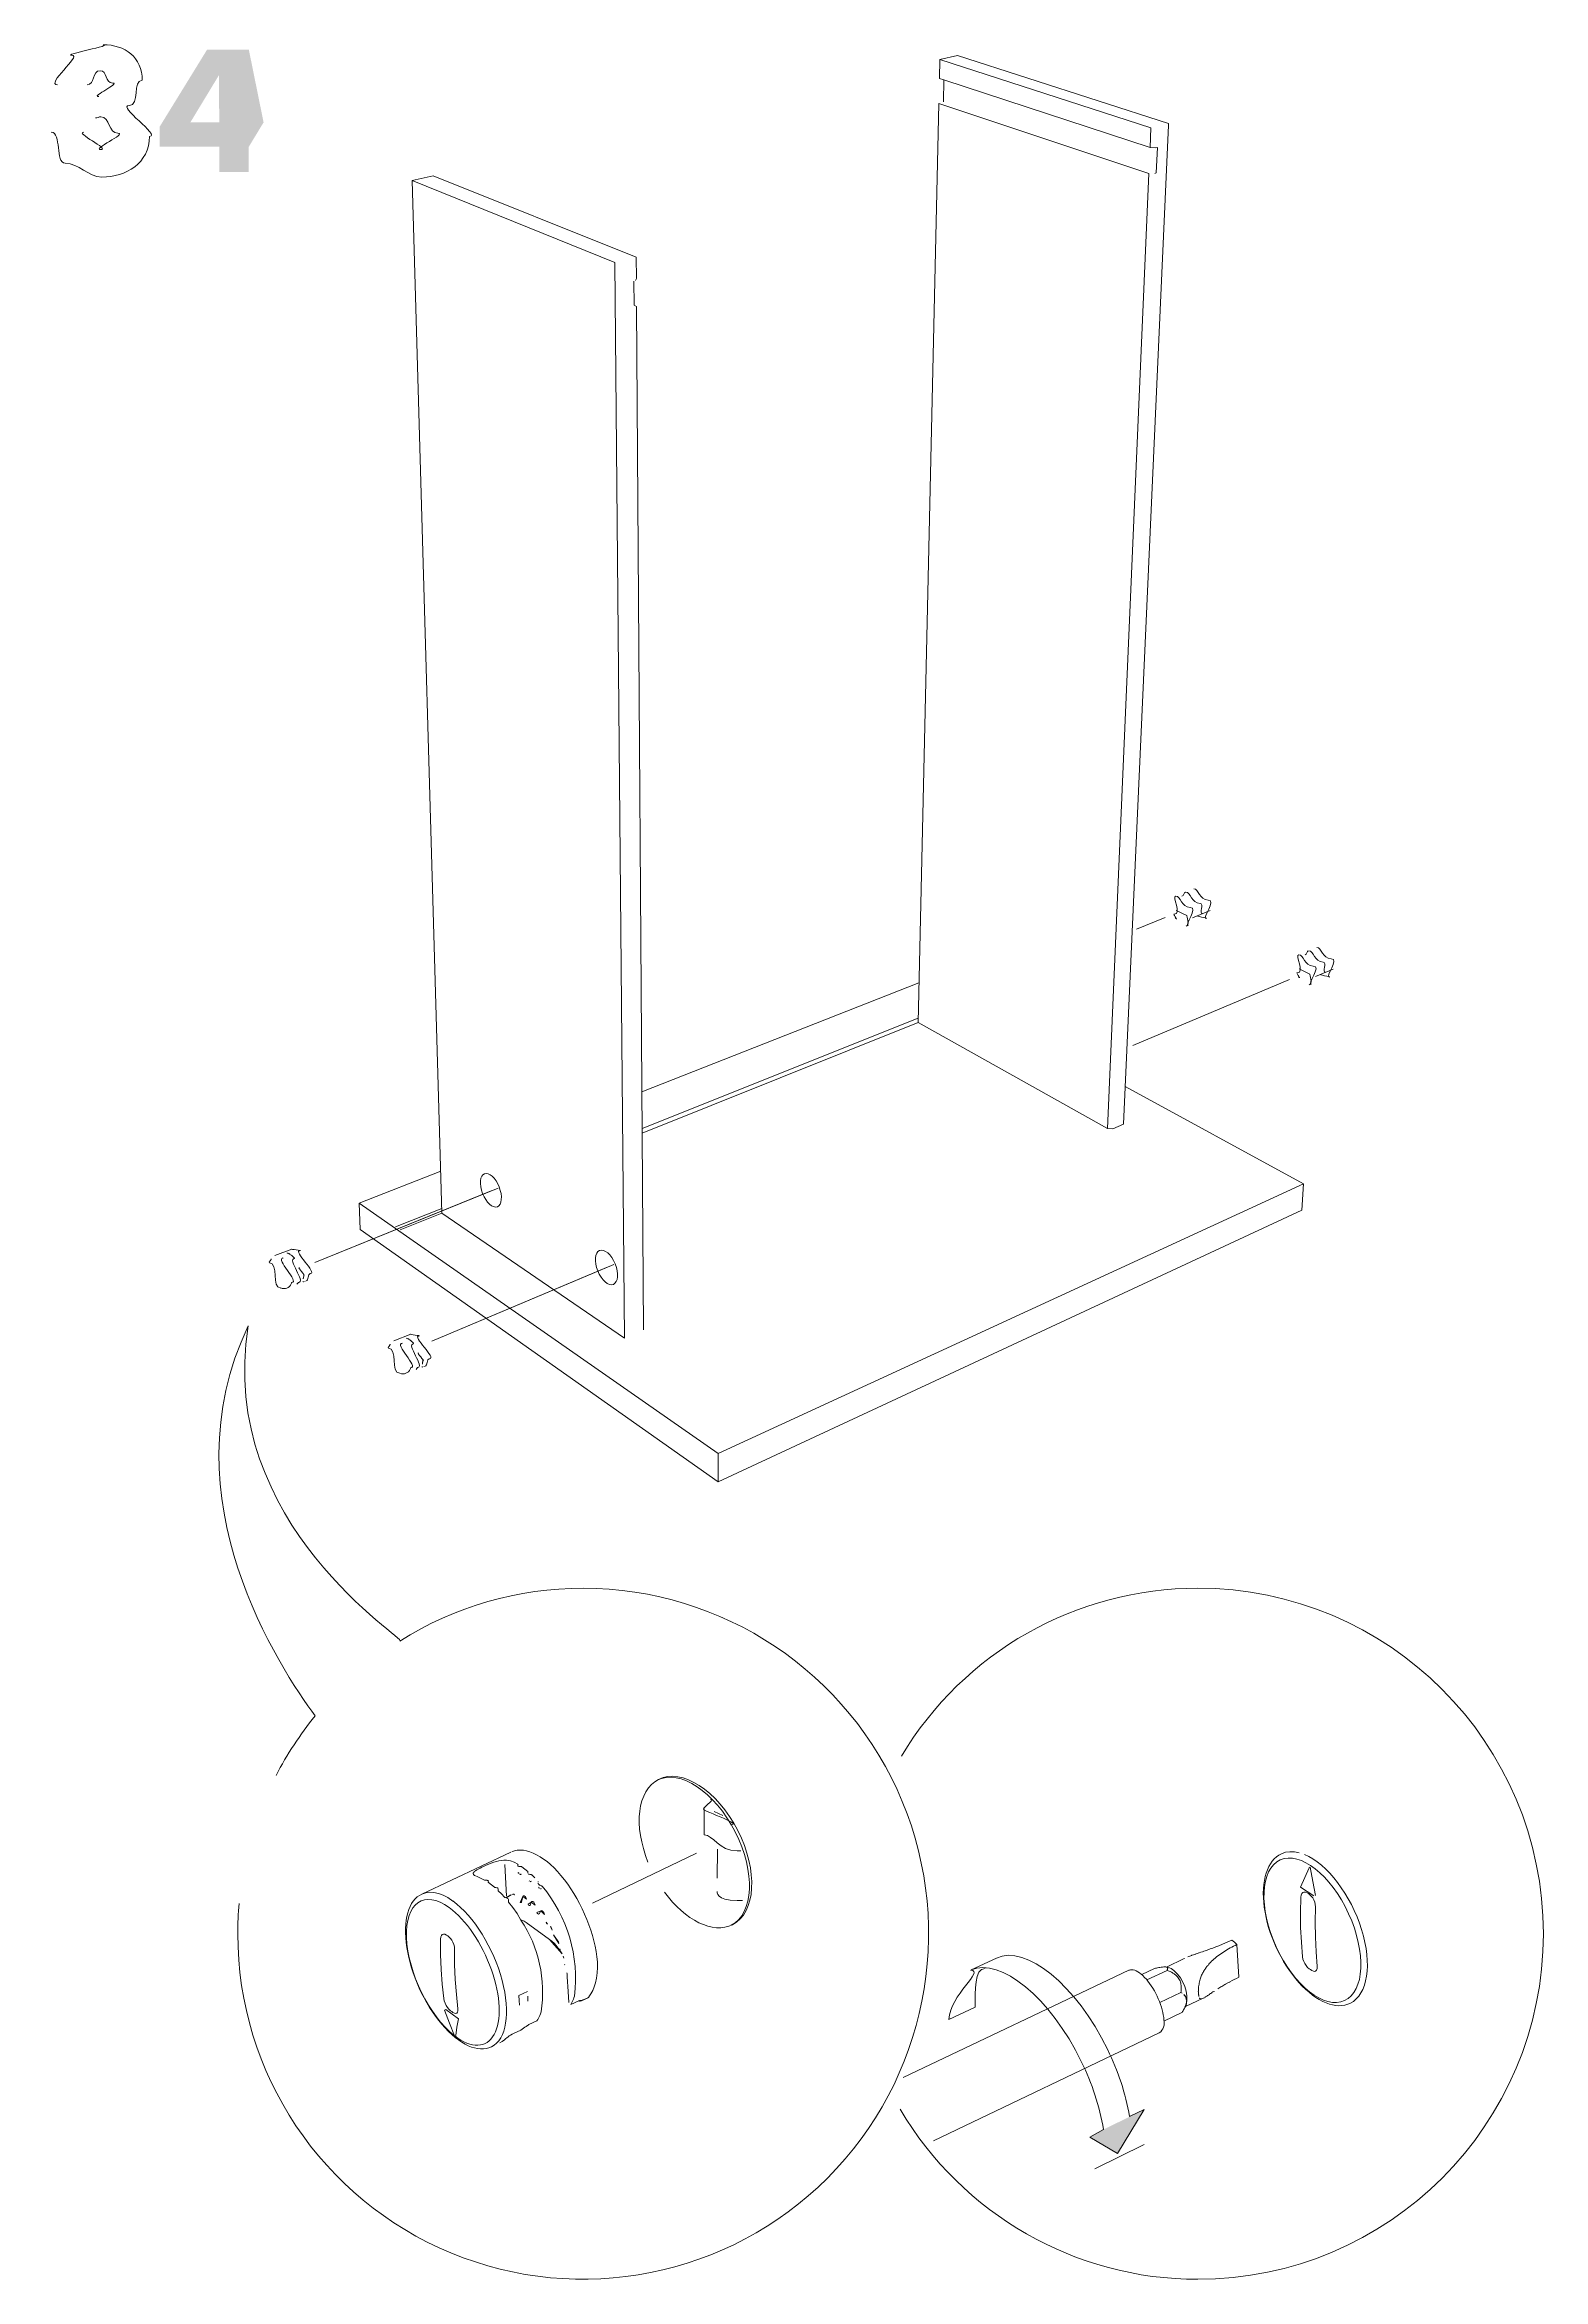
# Model space of a CAD drawing. Header units: metres. Extents: x -27.1 to 47.9, y -10.7 to 6.6.
# Drawn here: x 24.075 to 25.729, y -8.602 to -6.137 of the extents above; entities that cross this region are included whole.
import ezdxf

# ---------------------------------------------------------------- set-up
doc = ezdxf.new("R2010")
doc.units = ezdxf.units.M
doc.header["$MEASUREMENT"] = 0
doc.layers.add('PDF_Working_Num_Penna__255_Num_Penna__255_Num_Penna__255_Num_Penna__255_Num_Penna__255_Num_Penna__255', color=255, linetype='Continuous', lineweight=18)
doc.layers.add('PDF_Working_Num_Penna__7_Num_Penna__7_Num_Penna__7_Num_Penna__7_Num_Penna__7_Num_Penna__7', color=7, linetype='Continuous', lineweight=18)
doc.styles.add('GENERATED_STYLE_1', font='Arial')

msp = doc.modelspace()

# ---------------------------------------------------------------- hatches: boundary and pattern name
at = {"layer": 'PDF_Working_Num_Penna__7_Num_Penna__7_Num_Penna__7_Num_Penna__7_Num_Penna__7_Num_Penna__7', "linetype": 'Continuous', "lineweight": 18}
h = msp.add_hatch(color=7, dxfattribs=at)
h.paths.add_polyline_path([(24.2547, -6.142), (24.2025, -6.2268), (24.2025, -6.2492), (24.2681, -6.2492), (24.2681, -6.2772), (24.3007, -6.2772), (24.3007, -6.2492), (24.317, -6.2223), (24.3007, -6.142)])
h.paths.add_polyline_path([(24.2362, -6.2223), (24.2677, -6.1703), (24.2681, -6.2223)], flags=0)
msp.add_hatch(color=7, dxfattribs=at).paths.add_polyline_path([(25.2438, -8.4364), (25.2285, -8.4447), (25.2592, -8.4628), (25.2885, -8.4143)])

# ---------------------------------------------------------------- linework, layer by layer
at = {"layer": 'PDF_Working_Num_Penna__255_Num_Penna__255_Num_Penna__255_Num_Penna__255_Num_Penna__255_Num_Penna__255', "color": 255, "linetype": 'Continuous', "lineweight": 18, "flags": 128}
for points in [[(24.568, -7.4009), (24.3735, -7.4798)], [(24.6952, -7.4856), (24.5026, -7.5667)]]:
    msp.add_lwpolyline(points, dxfattribs=at)
at = {"layer": 'PDF_Working_Num_Penna__7_Num_Penna__7_Num_Penna__7_Num_Penna__7_Num_Penna__7_Num_Penna__7', "color": 7, "linetype": 'Continuous', "lineweight": 18, "flags": 128}
for points in [[(25.0627, -6.1739), (25.0632, -6.1531)], [(25.0632, -6.1531), (25.0825, -6.1486)], [(25.3016, -6.2505), (25.2951, -6.25), (25.2961, -6.2283), (25.0632, -6.1531)], [(25.0825, -6.1486), (25.3156, -6.2234), (25.3155, -6.2252)], [(25.067, -6.1998), (25.0675, -6.1755), (25.0627, -6.1739)], [(25.2951, -6.25), (25.0675, -6.1755)], [(25.0391, -7.2154), (25.2482, -7.3322), (25.2939, -6.2786), (25.0621, -6.2013)], [(25.0391, -7.2154), (25.0621, -6.2013)], [(25.2658, -7.3273), (25.3155, -6.2252)], [(25.3016, -6.2505), (25.3032, -6.2502), (25.3019, -6.2781), (25.3003, -6.2786)], [(24.5137, -7.4257), (24.4811, -6.2866), (24.5042, -6.2813)], [(24.5042, -6.2813), (24.7282, -6.3709), (24.7283, -6.3944)], [(24.5137, -7.4257), (24.7151, -7.5634), (24.7045, -6.3768), (24.4811, -6.2866)], [(24.7255, -6.3975), (24.7257, -6.4241)], [(24.7362, -7.5542), (24.7285, -6.4253), (24.7257, -6.4241)], [(25.3418, -7.0998), (25.3615, -7.0918)], [(25.3118, -7.0994), (25.28, -7.1123)], [(24.7344, -7.2918), (25.0401, -7.1716)], [(25.4488, -7.1679), (25.2761, -7.2407)], [(25.4775, -7.1645), (25.4972, -7.1565)], [(25.0392, -7.2104), (24.7347, -7.332)], [(24.7347, -7.3372), (25.0391, -7.2154)], [(25.2677, -7.2857), (25.4645, -7.3932)], [(25.2658, -7.3273), (25.254, -7.3325), (25.2482, -7.3322)], [(24.4224, -7.4145), (24.5124, -7.3791)], [(25.4645, -7.3932), (24.8187, -7.6907)], [(24.8187, -7.7219), (25.4627, -7.4222), (25.4645, -7.3932)], [(24.5757, -7.3978), (24.3735, -7.4798)], [(24.8187, -7.7219), (24.8187, -7.6907), (24.4224, -7.4145)], [(24.4234, -7.4437), (24.4224, -7.4145)], [(24.8187, -7.7219), (24.4234, -7.4437)], [(24.5136, -7.4203), (24.4627, -7.4407)], [(24.4676, -7.4441), (24.5137, -7.4257)], [(24.348, -7.4652), (24.3293, -7.4724)], [(24.7034, -7.4821), (24.5026, -7.5667)], [(24.4793, -7.5591), (24.4607, -7.5663)], [(24.8031, -8.0828), (24.8031, -8.1113)], [(24.5897, -8.1304), (24.4917, -8.1767), (24.4959, -8.1752), (24.5003, -8.1747), (24.505, -8.175), (24.5099, -8.176), (24.5151, -8.1779), (24.5204, -8.1806), (24.5258, -8.1843)], [(24.7948, -8.1314), (24.6798, -8.1867)], [(24.8177, -8.127), (24.8174, -8.1591)], [(25.4401, -8.1323), (25.4445, -8.1306), (25.4492, -8.1299), (25.4545, -8.1301), (25.4597, -8.131)], [(24.5832, -8.1441), (24.5851, -8.179)], [(25.4611, -8.1689), (25.4657, -8.1583), (25.4705, -8.1477)], [(25.4775, -8.1781), (25.4745, -8.1626), (25.4718, -8.1471), (25.4705, -8.1477)], [(25.4759, -8.1787), (25.4685, -8.1738), (25.4611, -8.1689)], [(25.4684, -8.1753), (25.4665, -8.1744), (25.4648, -8.1744), (25.4636, -8.1749), (25.4625, -8.176), (25.4618, -8.1777), (25.4614, -8.1802), (25.4611, -8.1969), (25.4612, -8.2135), (25.4621, -8.2298), (25.4633, -8.2459)], [(25.4776, -8.1909), (25.4773, -8.188), (25.4768, -8.1854), (25.4758, -8.183), (25.4746, -8.1808), (25.4729, -8.1788), (25.4711, -8.1771), (25.4698, -8.1762), (25.4684, -8.1753)], [(24.6009, -8.2053), (24.6019, -8.2056), (24.6045, -8.2067), (24.6066, -8.2081), (24.6326, -8.2268)], [(25.4735, -8.2609), (25.4754, -8.2617), (25.4769, -8.2619), (25.478, -8.2615), (25.4789, -8.2605), (25.4794, -8.2588), (25.4794, -8.2565), (25.4783, -8.2404), (25.4775, -8.2242), (25.4773, -8.2076), (25.4776, -8.1909)], [(24.5188, -8.2219), (24.517, -8.2209), (24.5154, -8.2208), (24.5142, -8.2213), (24.5133, -8.2223), (24.5126, -8.224), (24.5123, -8.2264), (24.5123, -8.2432), (24.513, -8.2598), (24.5142, -8.2761), (24.5158, -8.2919)], [(24.5278, -8.2376), (24.5276, -8.2348), (24.5269, -8.2321), (24.5259, -8.2297), (24.5247, -8.2275), (24.5231, -8.2255), (24.5214, -8.2237), (24.5201, -8.2228), (24.5188, -8.2219)], [(24.5258, -8.3073), (24.5277, -8.3082), (24.529, -8.3084), (24.5301, -8.3079), (24.5309, -8.307), (24.5313, -8.3054), (24.5313, -8.3032), (24.5297, -8.2873), (24.5285, -8.271), (24.5278, -8.2545), (24.5278, -8.2376)], [(24.6854, -8.2515), (24.6854, -8.2577), (24.685, -8.2637), (24.6843, -8.2694), (24.6832, -8.2746), (24.6818, -8.279), (24.6802, -8.2831), (24.6782, -8.2868), (24.6759, -8.2901)], [(25.1258, -8.2472), (25.0978, -8.2603)], [(25.4633, -8.2459), (25.4637, -8.2485), (25.4647, -8.251), (25.4658, -8.2534), (25.4672, -8.2554), (25.4688, -8.2575), (25.4708, -8.259), (25.4721, -8.2599), (25.4735, -8.2609)], [(24.652, -8.2647), (24.652, -8.2663), (24.6521, -8.268), (24.653, -8.2842)], [(25.2718, -8.2607), (25.0227, -8.3789)], [(25.3138, -8.2608), (25.2916, -8.2713)], [(24.5158, -8.2919), (24.5164, -8.2946), (24.5173, -8.2971), (24.5185, -8.2994), (24.5198, -8.3017), (24.5214, -8.3037), (24.5233, -8.3053), (24.5246, -8.3062), (24.5258, -8.3073)], [(24.5321, -8.3142), (24.525, -8.309), (24.5179, -8.3038), (24.5165, -8.3046)], [(24.5276, -8.3332), (24.522, -8.319), (24.5165, -8.3046)], [(24.608, -8.2841), (24.5986, -8.2884), (24.599, -8.294), (24.5992, -8.2993)], [(25.0732, -8.3149), (25.102, -8.3014)], [(24.5321, -8.3142), (24.5303, -8.3234), (24.529, -8.3325)], [(24.6007, -8.3267), (24.5928, -8.3304), (24.5913, -8.3313), (24.5896, -8.3322), (24.5881, -8.3331), (24.5867, -8.3341), (24.5854, -8.3351), (24.5843, -8.3361), (24.5827, -8.3375), (24.5803, -8.3391), (24.5778, -8.3407)], [(24.6007, -8.3267), (24.6023, -8.3257), (24.6039, -8.3246), (24.6052, -8.3236), (24.6066, -8.3227), (24.6081, -8.3217), (24.609, -8.3211), (24.6098, -8.3207), (24.6185, -8.3166)], [(25.3303, -8.3074), (25.3104, -8.3169)], [(25.2884, -8.4528), (25.2342, -8.4797)]]:
    msp.add_lwpolyline(points, dxfattribs=at)
for points in [[(24.7283, -6.3944), (24.7275, -6.3969)], [(25.3356, -7.0972), (25.324, -7.0915)], [(25.4713, -7.1619), (25.4597, -7.1562)], [(24.3554, -7.5019), (24.3538, -7.504)], [(24.4868, -7.5959), (24.4852, -7.598)], [(24.8142, -8.0855), (24.8237, -8.0899)], [(24.5978, -8.1527), (24.5979, -8.1529), (24.5979, -8.1533), (24.598, -8.1534), (24.5982, -8.1535), (24.5985, -8.1537)], [(24.5997, -8.1548), (24.5994, -8.1545)], [(24.6002, -8.1549), (24.6008, -8.1549), (24.6012, -8.1547)], [(24.6086, -8.1533), (24.6086, -8.1535)], [(24.6105, -8.1549), (24.6102, -8.1549), (24.6099, -8.1548), (24.6098, -8.1547), (24.6093, -8.1542)], [(24.6128, -8.1555), (24.6125, -8.1553), (24.6124, -8.1552), (24.6122, -8.1552), (24.6112, -8.1551)], [(24.6128, -8.1555), (24.6163, -8.1589)], [(24.5847, -8.1808), (24.586, -8.1798), (24.5871, -8.1791), (24.5882, -8.1785), (24.5892, -8.1779), (24.5901, -8.1775)], [(24.5913, -8.1771), (24.5918, -8.1769)], [(24.5925, -8.1768), (24.5932, -8.1769), (24.594, -8.1774)], [(24.603, -8.1794), (24.6016, -8.1855), (24.6014, -8.186), (24.6008, -8.1861), (24.6002, -8.1858)], [(24.603, -8.1794), (24.6036, -8.1786), (24.6044, -8.1785), (24.6055, -8.1793), (24.6065, -8.1806), (24.6072, -8.1823)], [(24.6102, -8.1621), (24.6104, -8.1623)], [(24.6113, -8.1628), (24.6119, -8.163), (24.6123, -8.1625)], [(24.6198, -8.1626), (24.6199, -8.1628), (24.6199, -8.163)], [(24.62, -8.1655), (24.6199, -8.1653), (24.6198, -8.165), (24.6198, -8.1648), (24.6199, -8.1641)], [(24.6199, -8.1685), (24.62, -8.1688)], [(24.6213, -8.1702), (24.6206, -8.1696), (24.6203, -8.1693)], [(24.6217, -8.167), (24.6214, -8.1668), (24.6212, -8.1667), (24.621, -8.1665), (24.6205, -8.1658)], [(24.6225, -8.1707), (24.6229, -8.1708), (24.6234, -8.1705)], [(24.6124, -8.1854), (24.6111, -8.189), (24.6108, -8.1894), (24.6101, -8.1894), (24.6094, -8.1888), (24.6088, -8.1879)], [(24.6124, -8.1854), (24.613, -8.1847), (24.614, -8.1848), (24.615, -8.1856), (24.616, -8.1872), (24.6166, -8.1888)], [(24.6228, -8.1952), (24.6209, -8.1984), (24.6203, -8.1988), (24.6198, -8.1985), (24.6191, -8.1979), (24.6185, -8.197)], [(24.6228, -8.1952), (24.6235, -8.1948), (24.6245, -8.195), (24.6256, -8.1962), (24.6264, -8.1976), (24.6268, -8.1992)], [(24.6303, -8.21), (24.6293, -8.2089), (24.6286, -8.2075)], [(24.6326, -8.2268), (24.635, -8.2287), (24.6375, -8.2309), (24.6398, -8.2335), (24.6422, -8.2363), (24.6444, -8.2394), (24.6464, -8.2426)], [(24.6355, -8.2164), (24.6351, -8.2149), (24.6343, -8.2135), (24.6335, -8.2125)], [(24.6429, -8.2312), (24.6423, -8.2294), (24.6414, -8.2279), (24.6376, -8.2229), (24.6368, -8.2215)], [(24.6441, -8.2381), (24.6437, -8.237)], [(24.6483, -8.2474), (24.648, -8.2463), (24.6476, -8.2451)], [(24.6492, -8.2547), (24.6491, -8.2542)], [(24.652, -8.2647), (24.6519, -8.2641), (24.6517, -8.2634)], [(24.6086, -8.2947), (24.6084, -8.2894)], [(24.653, -8.2842), (24.6534, -8.2901), (24.6539, -8.2962)], [(24.6646, -8.2945), (24.6647, -8.2943), (24.6656, -8.294), (24.6662, -8.2939), (24.6667, -8.2939), (24.6669, -8.294), (24.6671, -8.2943)], [(24.675, -8.291), (24.6676, -8.2944), (24.6671, -8.2946), (24.6664, -8.2948), (24.6656, -8.2947)], [(24.6748, -8.2911), (24.675, -8.291), (24.6753, -8.2908), (24.6754, -8.2907), (24.6757, -8.2906), (24.6758, -8.2904)], [(24.6748, -8.2911), (24.675, -8.291)]]:
    msp.add_lwpolyline(points, close=True, dxfattribs=at)
for points in [[(24.3387, -7.4753), (24.338, -7.4748, 0.414216)], [(24.3614, -7.4939, -0.03174), (24.3613, -7.4946), (24.3608, -7.4981, 0.001476)], [(24.47, -7.5692), (24.4694, -7.5688, 0.414216)], [(24.4928, -7.5879, -0.03174), (24.4927, -7.5886), (24.4922, -7.5921, 0.001476)], [(25.3409, -8.2444, 0.009176), (25.3369, -8.246, 0.026017)], [(25.3786, -8.2759, 0.008038), (25.3742, -8.2785, 0.003208), (25.3699, -8.2811, 0.003312)], [(25.3341, -8.2897, 0.062067), (25.3325, -8.2876, 0.057473)], [(25.3485, -8.2861, 0.010167), (25.3487, -8.2882, 0.014429), (25.349, -8.2898, 0.043364)]]:
    msp.add_lwpolyline(points, format="xyb", close=True, dxfattribs=at)
for points in [[(24.2899, -8.1869, 0.021843), (24.2885, -8.2204, 2.414311), (24.6696, -7.8393, 0.141572), (24.4673, -7.8975)], [(25.0194, -8.414, 0.265678), (25.3478, -8.6016, 0.414205), (25.729, -8.2204, 0.414205), (25.3478, -7.8392, 0.263912), (25.0207, -8.0246)], [(24.6185, -8.3166), (24.6195, -8.3149), (24.6203, -8.3134), (24.621, -8.312), (24.6217, -8.3105), (24.6224, -8.3087), (24.6231, -8.3067, 0.188403), (24.6009, -8.2053), (24.5967, -8.1982), (24.5921, -8.1916), (24.5874, -8.1854), (24.5872, -8.1851), (24.5871, -8.185), (24.5871, -8.1847), (24.5872, -8.1838), (24.5874, -8.1833), (24.5874, -8.183), (24.5872, -8.1829), (24.5872, -8.1826), (24.5871, -8.1825), (24.5867, -8.1819), (24.5861, -8.1815), (24.586, -8.1812), (24.5857, -8.1811), (24.5856, -8.1809), (24.5853, -8.1809), (24.5846, -8.1808), (24.5838, -8.1805), (24.5834, -8.1805), (24.5832, -8.1804), (24.5829, -8.1801), (24.5795, -8.1764), (24.576, -8.1729), (24.5759, -8.1728), (24.5757, -8.1725), (24.5759, -8.1718), (24.576, -8.1712), (24.576, -8.171), (24.5759, -8.1708), (24.5757, -8.1707), (24.5753, -8.1703), (24.5749, -8.1699), (24.5748, -8.1697), (24.5745, -8.1696), (24.5742, -8.1696), (24.5733, -8.1695), (24.5726, -8.1695), (24.5723, -8.1693), (24.572, -8.1693), (24.5719, -8.1692), (24.5718, -8.169), (24.5683, -8.1664), (24.565, -8.1639), (24.5648, -8.1638), (24.5647, -8.1636), (24.5647, -8.1634), (24.5648, -8.163), (24.565, -8.1625), (24.565, -8.1623), (24.5648, -8.1621), (24.5643, -8.1618), (24.5638, -8.1616), (24.5637, -8.1614), (24.5634, -8.1614), (24.5631, -8.1613), (24.5622, -8.1614), (24.5615, -8.1614), (24.5612, -8.1614), (24.5609, -8.1613), (24.5607, -8.1613), (24.5565, -8.1591), (24.5525, -8.1574), (24.5508, -8.1567), (24.5496, -8.1561), (24.5486, -8.1552), (24.5483, -8.1544), (24.5483, -8.1535), (24.5488, -8.1527), (24.5495, -8.1519), (24.5507, -8.1509), (24.5521, -8.1499), (24.5537, -8.149), (24.5558, -8.1479), (24.5579, -8.1468), (24.5603, -8.1458), (24.5627, -8.1447), (24.5654, -8.1436), (24.5681, -8.1426), (24.571, -8.1416), (24.5738, -8.1408), (24.5766, -8.1401), (24.5792, -8.1397), (24.5821, -8.1393), (24.5849, -8.1393), (24.5872, -8.1396), (24.5893, -8.14), (24.5933, -8.1416), (24.5975, -8.1438), (24.5976, -8.144), (24.5978, -8.1441), (24.5976, -8.1443), (24.5976, -8.1447), (24.5975, -8.1451), (24.5975, -8.1453), (24.5976, -8.1455), (24.598, -8.1458), (24.5985, -8.1461), (24.5987, -8.1462), (24.599, -8.1462), (24.5993, -8.1462), (24.6001, -8.1462), (24.6009, -8.1462), (24.6012, -8.1463), (24.6015, -8.1463), (24.6018, -8.1465), (24.6051, -8.149), (24.6086, -8.1516), (24.6086, -8.153)], [(24.6647, -8.2943), (24.656, -8.2986), (24.6568, -8.297), (24.6575, -8.2955), (24.6582, -8.2941), (24.6588, -8.2926), (24.6593, -8.291), (24.6599, -8.2891, 0.210069), (24.6242, -8.1679), (24.624, -8.1678), (24.6238, -8.1675), (24.6235, -8.1674), (24.6225, -8.1671), (24.6217, -8.167)], [(25.3531, -8.2402, 0.005738), (25.3587, -8.2382, 0.002858), (25.3643, -8.2362, 0.003098), (25.3697, -8.2341, 0.005969), (25.375, -8.232, 0.008895), (25.3853, -8.2274, -0.071304), (25.3908, -8.2324)], [(25.3832, -8.2733, -0.007437), (25.3929, -8.2684), (25.3908, -8.2324, 0.007315), (25.3835, -8.2361, 0.017985), (25.3765, -8.2403, 0.024428), (25.37, -8.2448, 0.026031), (25.3641, -8.2498, 0.013697), (25.3613, -8.2525)], [(25.3327, -8.2479), (25.3131, -8.2572, 0.046224), (25.3118, -8.257, 0.031859), (25.3101, -8.257, 0.026984), (25.3075, -8.2573, 0.019728), (25.3046, -8.2578, 0.002904), (25.3, -8.2587), (25.2859, -8.2654)], [(25.3353, -8.2952, -0.039459), (25.3349, -8.2973, -0.036333), (25.3339, -8.3003, -0.029559), (25.3326, -8.3034, -0.015964), (25.3304, -8.3072), (25.3351, -8.2996, 0.267452), (25.3214, -8.2611, 0.147783), (25.3146, -8.2573), (25.3124, -8.257)], [(25.3586, -8.2555, 0.022079), (25.3563, -8.2586, 0.024073), (25.3541, -8.262, 0.024743), (25.352, -8.2661, 0.030182), (25.3504, -8.2705, 0.026943), (25.3497, -8.2734, 0.019185), (25.3491, -8.2762, 0.015633), (25.3487, -8.2788, 0.010201), (25.3485, -8.2814, 0.015837), (25.3485, -8.2839)], [(25.0561, -8.4488), (25.3053, -8.3299, 0.296934), (25.3103, -8.3153), (25.3101, -8.3127), (25.3097, -8.31), (25.3092, -8.3072), (25.3084, -8.3043), (25.3076, -8.3013), (25.3066, -8.2983), (25.3055, -8.2953), (25.3042, -8.2922), (25.3028, -8.2892), (25.3014, -8.2862), (25.2998, -8.2833), (25.2981, -8.2805), (25.2964, -8.2778), (25.2946, -8.2752), (25.2928, -8.2728), (25.291, -8.2706), (25.2891, -8.2685), (25.2872, -8.2666), (25.2853, -8.265), (25.2835, -8.2635), (25.2817, -8.2623), (25.2799, -8.2614), (25.2782, -8.2607), (25.2766, -8.2602), (25.2751, -8.2601), (25.2736, -8.2601), (25.2723, -8.2605), (25.2718, -8.2607)], [(25.3185, -8.2629, -0.027148), (25.3216, -8.2648, -0.034505), (25.3244, -8.267, -0.036428), (25.3262, -8.269, -0.044274), (25.3276, -8.2713, -0.04469), (25.3286, -8.2737, -0.036365), (25.3292, -8.2761, -0.041017), (25.3295, -8.2792, -0.035514), (25.3294, -8.2822, -0.015124), (25.329, -8.2851), (25.3058, -8.2961)], [(25.3343, -8.3008), (25.3537, -8.2916, -0.040496), (25.3522, -8.2921)], [(25.2195, -8.3619, -0.071075), (25.2438, -8.4364), (25.2285, -8.4447), (25.2592, -8.4628), (25.2885, -8.4143), (25.2725, -8.422, 0.069971), (25.2484, -8.3484)]]:
    msp.add_lwpolyline(points, format="xyb", dxfattribs=at)
at = {"layer": 'PDF_Working_Num_Penna__7_Num_Penna__7_Num_Penna__7_Num_Penna__7_Num_Penna__7_Num_Penna__7', "color": 7, "linetype": 'Continuous', "lineweight": 18}
for centre, radius, start, end in [((25.351, -7.0834), 0.0322, 202.9178, 213.4721), ((25.4865, -7.1482), 0.0319, 202.898, 213.5466), ((24.3394, -7.5001), 0.0087, 246.6077, 336.5192), ((24.4708, -7.5941), 0.0087, 246.6077, 336.5192), ((24.6702, -8.2213), 0.3821, 140.8794, 152.6585), ((24.8395, -8.0572), 0.0718, 269.9692, 273.1365), ((24.8397, -8.1224), 0.0615, 269.7428, 275.4825), ((25.3069, -8.1292), 0.12, 288.5229, 290.5698), ((25.3121, -8.2587), 0.00242, 334.8973, 357.8905), ((25.3511, -8.2908), 0.00144, 226.8237, 268.7063)]:
    msp.add_arc(centre, radius, start, end, dxfattribs=at)
for centre, major_axis, ratio in [((24.5678, -7.4002), (-0.0071, 0.0182), 0.503109), ((24.6953, -7.4854), (-0.0076, 0.0187), 0.516655), ((25.4742, -8.2166), (-0.0355, 0.0776), 0.515143)]:
    msp.add_ellipse(centre, major_axis=major_axis, ratio=ratio, dxfattribs=at)
for centre, major_axis, ratio, start_param, end_param in [((24.6291, -8.2155), (-0.0387, 0.0854), 0.48348, 4.071607, 6.273931), ((25.4776, -8.2149), (-0.0376, 0.0825), 0.529144, 6.279842, 9.445091), ((25.4773, -8.2146), (-0.0382, 0.0827), 0.520675, 3.1551, 5.766958), ((24.5295, -8.2611), (-0.0379, 0.0844), 0.487046, 6.280437, 9.449123), ((24.5255, -8.2628), (-0.0349, 0.0785), 0.471717, 5.599035, 8.706339), ((24.5258, -8.263), (-0.0353, 0.0786), 0.471073, 2.420548, 5.5987), ((24.5294, -8.2608), (-0.0385, 0.0845), 0.475556, 3.154729, 5.585716)]:
    msp.add_ellipse(centre, major_axis=major_axis, ratio=ratio, start_param=start_param, end_param=end_param, dxfattribs=at)
for points in [[(24.1399, -6.1366), (24.1537, -6.1366), (24.0939, -6.1483), (24.1055, -6.1483)], [(24.1831, -6.1759), (24.1831, -6.1506), (24.1641, -6.1366), (24.1399, -6.1366)], [(24.1055, -6.1483), (24.117, -6.1483), (24.0755, -6.1809), (24.0897, -6.1809)], [(24.1223, -6.1809), (24.1311, -6.1809), (24.1277, -6.1653), (24.1367, -6.1653)], [(24.1505, -6.1789), (24.1598, -6.1789), (24.1261, -6.1938), (24.1351, -6.1938)], [(24.1367, -6.1653), (24.1446, -6.1653), (24.1422, -6.1789), (24.1505, -6.1789)], [(24.169, -6.2037), (24.1803, -6.2037), (24.1724, -6.1759), (24.1831, -6.1759)], [(24.191, -6.2377), (24.2048, -6.2377), (24.1541, -6.2037), (24.169, -6.2037)], [(24.0827, -6.2332), (24.0946, -6.2332), (24.0866, -6.2673), (24.0981, -6.2673)], [(24.1374, -6.2524), (24.1485, -6.2524), (24.1078, -6.2332), (24.1186, -6.2332)], [(24.1562, -6.2343), (24.1672, -6.2343), (24.1266, -6.2524), (24.1374, -6.2524)], [(24.1315, -6.2173), (24.1335, -6.2173), (24.1354, -6.2162), (24.1376, -6.2162)], [(24.1376, -6.2162), (24.1474, -6.2162), (24.146, -6.2343), (24.1562, -6.2343)], [(24.1385, -6.2826), (24.1654, -6.2826), (24.191, -6.2673), (24.191, -6.2377)], [(24.0981, -6.2673), (24.1137, -6.2673), (24.1231, -6.2826), (24.1385, -6.2826)], [(25.3303, -7.0759), (25.3326, -7.0759), (25.3321, -7.0715), (25.334, -7.0715)], [(25.3345, -7.0713), (25.3399, -7.0713), (25.3406, -7.0839), (25.3504, -7.0839)], [(25.3433, -7.0677), (25.3487, -7.0677), (25.3494, -7.0802), (25.3592, -7.0802)], [(25.3214, -7.0959), (25.3312, -7.0959), (25.3181, -7.0757), (25.3235, -7.0757)], [(25.3235, -7.0757), (25.3289, -7.0757), (25.3296, -7.0883), (25.3394, -7.0883)], [(25.3394, -7.0883), (25.3492, -7.0883), (25.3319, -7.1085), (25.3373, -7.1085)], [(25.3348, -7.1089), (25.3391, -7.1089), (25.3356, -7.0972), (25.3356, -7.0972)], [(25.3571, -7.1004), (25.3601, -7.1004), (25.3435, -7.0974), (25.3478, -7.0974)], [(25.3504, -7.0839), (25.3547, -7.0839), (25.3493, -7.0952), (25.3527, -7.0952)], [(25.3592, -7.0802), (25.369, -7.0802), (25.3517, -7.1004), (25.3571, -7.1004)], [(25.3245, -7.101), (25.3245, -7.101), (25.3224, -7.1002), (25.3236, -7.1002)], [(25.4571, -7.1606), (25.467, -7.1606), (25.4538, -7.1404), (25.4592, -7.1404)], [(25.4592, -7.1404), (25.4646, -7.1404), (25.4653, -7.153), (25.4751, -7.153)], [(25.4661, -7.1407), (25.4683, -7.1407), (25.4679, -7.1362), (25.4697, -7.1362)], [(25.4702, -7.136), (25.4756, -7.136), (25.4763, -7.1486), (25.4861, -7.1486)], [(25.479, -7.1324), (25.4845, -7.1324), (25.4851, -7.1449), (25.4949, -7.1449)], [(25.4949, -7.1449), (25.5048, -7.1449), (25.4875, -7.1651), (25.4929, -7.1651)], [(25.4603, -7.1657), (25.4603, -7.1657), (25.4581, -7.1649), (25.4593, -7.1649)], [(25.4751, -7.153), (25.485, -7.153), (25.4677, -7.1732), (25.473, -7.1732)], [(25.4706, -7.1736), (25.4749, -7.1736), (25.4713, -7.1619), (25.4713, -7.1619)], [(25.4929, -7.1651), (25.4959, -7.1651), (25.4792, -7.1621), (25.4835, -7.1621)], [(25.4861, -7.1486), (25.4904, -7.1486), (25.4851, -7.1599), (25.4884, -7.1599)], [(24.3573, -7.4669), (24.3608, -7.4669), (24.3454, -7.4652), (24.348, -7.4652)], [(24.3684, -7.4922), (24.3775, -7.4922), (24.3485, -7.4669), (24.3573, -7.4669)], [(24.3254, -7.476), (24.3267, -7.476), (24.322, -7.4804), (24.3234, -7.4804)], [(24.3234, -7.4804), (24.3342, -7.4804), (24.3251, -7.5081), (24.336, -7.5081)], [(24.3479, -7.502), (24.3575, -7.502), (24.329, -7.4753), (24.3387, -7.4753)], [(24.3554, -7.5019), (24.3644, -7.5019), (24.3423, -7.4756), (24.3512, -7.4756)], [(24.345, -7.4702), (24.3456, -7.4702), (24.3424, -7.4694), (24.3429, -7.4694)], [(24.3451, -7.4703), (24.3451, -7.4703), (24.345, -7.4702), (24.345, -7.4702)], [(24.345, -7.4702), (24.345, -7.4702), (24.345, -7.4702), (24.345, -7.4702)], [(24.3452, -7.4703), (24.3452, -7.4703), (24.3451, -7.4703), (24.3451, -7.4703)], [(24.3455, -7.4703), (24.3456, -7.4703), (24.3451, -7.4703), (24.3452, -7.4703)], [(24.3456, -7.4703), (24.3456, -7.4703), (24.3455, -7.4703), (24.3455, -7.4703)], [(24.3455, -7.4703), (24.3456, -7.4703), (24.3455, -7.4703), (24.3455, -7.4703)], [(24.3476, -7.472), (24.3481, -7.472), (24.3455, -7.4708), (24.346, -7.4708)], [(24.3457, -7.4703), (24.3457, -7.4703), (24.3456, -7.4703), (24.3456, -7.4703)], [(24.3459, -7.4705), (24.346, -7.4705), (24.3456, -7.4703), (24.3457, -7.4703)], [(24.346, -7.4706), (24.346, -7.4706), (24.3459, -7.4705), (24.346, -7.4705)], [(24.346, -7.4705), (24.346, -7.4705), (24.3459, -7.4705), (24.3459, -7.4705)], [(24.3459, -7.4705), (24.3459, -7.4705), (24.3459, -7.4705), (24.3459, -7.4705)], [(24.346, -7.4707), (24.346, -7.4707), (24.3459, -7.4706), (24.346, -7.4706)], [(24.346, -7.4708), (24.346, -7.4708), (24.3459, -7.4707), (24.346, -7.4707)], [(24.346, -7.4707), (24.346, -7.4707), (24.346, -7.4707), (24.346, -7.4707)], [(24.346, -7.4708), (24.3461, -7.4708), (24.346, -7.4708), (24.346, -7.4708)], [(24.3477, -7.472), (24.3478, -7.472), (24.3476, -7.472), (24.3477, -7.472)], [(24.3477, -7.472), (24.3477, -7.472), (24.3476, -7.472), (24.3476, -7.472)], [(24.3478, -7.4721), (24.3479, -7.4721), (24.3477, -7.472), (24.3477, -7.472)], [(24.3482, -7.4721), (24.3483, -7.4721), (24.3478, -7.4721), (24.3478, -7.4721)], [(24.3483, -7.4722), (24.3483, -7.4722), (24.3481, -7.4721), (24.3482, -7.4721)], [(24.3502, -7.4744), (24.3508, -7.4744), (24.3481, -7.4729), (24.3487, -7.4729)], [(24.3483, -7.4722), (24.3484, -7.4722), (24.3482, -7.4722), (24.3483, -7.4722)], [(24.3485, -7.4724), (24.3486, -7.4724), (24.3483, -7.4722), (24.3483, -7.4722)], [(24.3486, -7.4725), (24.3486, -7.4725), (24.3485, -7.4724), (24.3486, -7.4724)], [(24.3486, -7.4724), (24.3486, -7.4724), (24.3485, -7.4724), (24.3485, -7.4724)], [(24.3486, -7.4725), (24.3486, -7.4725), (24.3486, -7.4725), (24.3486, -7.4725)], [(24.3486, -7.4727), (24.3487, -7.4727), (24.3486, -7.4725), (24.3486, -7.4725)], [(24.3486, -7.4728), (24.3486, -7.4728), (24.3486, -7.4727), (24.3486, -7.4727)], [(24.3487, -7.4729), (24.3487, -7.4729), (24.3486, -7.4728), (24.3486, -7.4728)], [(24.3502, -7.4745), (24.3503, -7.4745), (24.3502, -7.4744), (24.3502, -7.4744)], [(24.3503, -7.4745), (24.3503, -7.4745), (24.3502, -7.4745), (24.3502, -7.4745)], [(24.3504, -7.4745), (24.3504, -7.4745), (24.3503, -7.4745), (24.3503, -7.4745)], [(24.3507, -7.4747), (24.3508, -7.4747), (24.3503, -7.4745), (24.3504, -7.4745)], [(24.3508, -7.4747), (24.3508, -7.4747), (24.3507, -7.4747), (24.3507, -7.4747)], [(24.3509, -7.4748), (24.3509, -7.4748), (24.3508, -7.4747), (24.3508, -7.4747)], [(24.3511, -7.475), (24.3512, -7.475), (24.3508, -7.4748), (24.3509, -7.4748)], [(24.3511, -7.4751), (24.3512, -7.4751), (24.3511, -7.475), (24.3511, -7.475)], [(24.3511, -7.475), (24.3511, -7.475), (24.3511, -7.475), (24.3511, -7.475)], [(24.3511, -7.4752), (24.3512, -7.4752), (24.3511, -7.4751), (24.3511, -7.4751)], [(24.3511, -7.4754), (24.3512, -7.4754), (24.3511, -7.4752), (24.3511, -7.4752)], [(24.3511, -7.4755), (24.3512, -7.4755), (24.3511, -7.4754), (24.3511, -7.4754)], [(24.3512, -7.4756), (24.3512, -7.4756), (24.3511, -7.4755), (24.3511, -7.4755)], [(24.3613, -7.4945), (24.3644, -7.4945), (24.3535, -7.4856), (24.3566, -7.4856)], [(24.3643, -7.5002), (24.3666, -7.5002), (24.3653, -7.4922), (24.3684, -7.4922)], [(24.3474, -7.5036), (24.3478, -7.5036), (24.3475, -7.502), (24.3479, -7.502)], [(24.3605, -7.5007), (24.3605, -7.5007), (24.3605, -7.5009), (24.3605, -7.5009)], [(24.3605, -7.5009), (24.3605, -7.5009), (24.3605, -7.501), (24.3605, -7.501)], [(24.3605, -7.501), (24.3606, -7.501), (24.3606, -7.5011), (24.3606, -7.5011)], [(24.3606, -7.5011), (24.3606, -7.5011), (24.3606, -7.5012), (24.3607, -7.5012)], [(24.3607, -7.5012), (24.3607, -7.5012), (24.3607, -7.5013), (24.3608, -7.5013)], [(24.3608, -7.5013), (24.3608, -7.5013), (24.3608, -7.5013), (24.3609, -7.5013)], [(24.3609, -7.5013), (24.361, -7.5013), (24.3609, -7.5012), (24.361, -7.5012)], [(24.3609, -7.5013), (24.3609, -7.5013), (24.3609, -7.5013), (24.3609, -7.5013)], [(24.3614, -7.4939), (24.3615, -7.4939), (24.3613, -7.4936), (24.3614, -7.4936)], [(24.3625, -7.5007), (24.3627, -7.5007), (24.3628, -7.5008), (24.363, -7.5008)], [(24.3643, -7.5002), (24.3644, -7.5002), (24.3644, -7.5002), (24.3644, -7.5002)], [(24.3644, -7.5002), (24.3644, -7.5002), (24.3644, -7.5001), (24.3645, -7.5001)], [(24.3001, -7.5499), (24.2084, -7.7411), (24.3367, -7.9284), (24.3738, -7.9802)], [(24.4673, -7.8975), (24.4783, -7.8975), (24.2642, -7.769), (24.3001, -7.5499)], [(24.4763, -7.5642), (24.4769, -7.5642), (24.4737, -7.5633), (24.4743, -7.5633)], [(24.4764, -7.5642), (24.4764, -7.5642), (24.4763, -7.5642), (24.4763, -7.5642)], [(24.4765, -7.5642), (24.4765, -7.5642), (24.4764, -7.5642), (24.4764, -7.5642)], [(24.4764, -7.5642), (24.4765, -7.5642), (24.4764, -7.5642), (24.4764, -7.5642)], [(24.4769, -7.5643), (24.477, -7.5643), (24.4764, -7.5642), (24.4765, -7.5642)], [(24.4886, -7.5609), (24.4921, -7.5609), (24.4767, -7.5591), (24.4793, -7.5591)], [(24.4771, -7.5643), (24.4771, -7.5643), (24.4769, -7.5643), (24.477, -7.5643)], [(24.477, -7.5643), (24.477, -7.5643), (24.4769, -7.5643), (24.4769, -7.5643)], [(24.4769, -7.5643), (24.4769, -7.5643), (24.4769, -7.5643), (24.4769, -7.5643)], [(24.479, -7.5659), (24.4795, -7.5659), (24.4769, -7.5648), (24.4774, -7.5648)], [(24.4773, -7.5644), (24.4773, -7.5644), (24.477, -7.5643), (24.4771, -7.5643)], [(24.4773, -7.5645), (24.4773, -7.5645), (24.4772, -7.5644), (24.4773, -7.5644)], [(24.4773, -7.5644), (24.4773, -7.5644), (24.4772, -7.5644), (24.4773, -7.5644)], [(24.4773, -7.5645), (24.4773, -7.5645), (24.4773, -7.5645), (24.4773, -7.5645)], [(24.4773, -7.5647), (24.4774, -7.5647), (24.4773, -7.5645), (24.4773, -7.5645)], [(24.4773, -7.5648), (24.4773, -7.5648), (24.4773, -7.5647), (24.4773, -7.5647)], [(24.4773, -7.5647), (24.4773, -7.5647), (24.4773, -7.5647), (24.4773, -7.5647)], [(24.4774, -7.5648), (24.4774, -7.5648), (24.4773, -7.5648), (24.4773, -7.5648)], [(24.479, -7.566), (24.479, -7.566), (24.479, -7.5659), (24.479, -7.5659)], [(24.4791, -7.566), (24.4791, -7.566), (24.479, -7.566), (24.479, -7.566)], [(24.4792, -7.566), (24.4792, -7.566), (24.4791, -7.566), (24.4791, -7.566)], [(24.4795, -7.5661), (24.4796, -7.5661), (24.4791, -7.566), (24.4792, -7.566)], [(24.4796, -7.5661), (24.4796, -7.5661), (24.4795, -7.5661), (24.4795, -7.5661)], [(24.4816, -7.5684), (24.4821, -7.5684), (24.4795, -7.5668), (24.48, -7.5668)], [(24.4797, -7.5662), (24.4797, -7.5662), (24.4796, -7.5661), (24.4796, -7.5661)], [(24.4799, -7.5663), (24.48, -7.5663), (24.4796, -7.5662), (24.4797, -7.5662)], [(24.4997, -7.5861), (24.5089, -7.5861), (24.4799, -7.5609), (24.4886, -7.5609)], [(24.4799, -7.5664), (24.4799, -7.5664), (24.4799, -7.5663), (24.4799, -7.5663)], [(24.48, -7.5665), (24.48, -7.5665), (24.4799, -7.5664), (24.4799, -7.5664)], [(24.4799, -7.5664), (24.48, -7.5664), (24.4799, -7.5664), (24.4799, -7.5664)], [(24.4799, -7.5667), (24.48, -7.5667), (24.4799, -7.5665), (24.48, -7.5665)], [(24.48, -7.5668), (24.48, -7.5668), (24.4799, -7.5667), (24.4799, -7.5667)], [(24.48, -7.5668), (24.48, -7.5668), (24.4799, -7.5668), (24.48, -7.5668)], [(24.4567, -7.5699), (24.4581, -7.5699), (24.4533, -7.5744), (24.4547, -7.5744)], [(24.4547, -7.5744), (24.4656, -7.5744), (24.4565, -7.6021), (24.4673, -7.6021)], [(24.4792, -7.596), (24.4889, -7.596), (24.4604, -7.5692), (24.47, -7.5692)], [(24.4868, -7.5959), (24.4957, -7.5959), (24.4736, -7.5696), (24.4825, -7.5696)], [(24.4816, -7.5684), (24.4816, -7.5684), (24.4815, -7.5684), (24.4816, -7.5684)], [(24.4816, -7.5685), (24.4817, -7.5685), (24.4816, -7.5684), (24.4816, -7.5684)], [(24.4817, -7.5685), (24.4818, -7.5685), (24.4816, -7.5685), (24.4816, -7.5685)], [(24.4821, -7.5686), (24.4822, -7.5686), (24.4817, -7.5685), (24.4817, -7.5685)], [(24.4822, -7.5687), (24.4822, -7.5687), (24.4821, -7.5686), (24.4821, -7.5686)], [(24.4822, -7.5687), (24.4823, -7.5687), (24.4821, -7.5687), (24.4822, -7.5687)], [(24.4824, -7.569), (24.4825, -7.569), (24.4822, -7.5687), (24.4822, -7.5687)], [(24.4825, -7.5691), (24.4825, -7.5691), (24.4824, -7.569), (24.4824, -7.569)], [(24.4824, -7.569), (24.4824, -7.569), (24.4824, -7.569), (24.4824, -7.569)], [(24.4825, -7.5694), (24.4825, -7.5694), (24.4824, -7.5691), (24.4825, -7.5691)], [(24.4825, -7.5695), (24.4825, -7.5695), (24.4824, -7.5694), (24.4825, -7.5694)], [(24.4825, -7.5691), (24.4825, -7.5691), (24.4825, -7.5691), (24.4825, -7.5691)], [(24.4825, -7.5695), (24.4826, -7.5695), (24.4825, -7.5695), (24.4825, -7.5695)], [(24.4927, -7.5885), (24.4958, -7.5885), (24.4848, -7.5796), (24.488, -7.5796)], [(24.4928, -7.5879), (24.4928, -7.5879), (24.4927, -7.5876), (24.4928, -7.5876)], [(24.4957, -7.5942), (24.498, -7.5942), (24.4966, -7.5861), (24.4997, -7.5861)], [(24.4787, -7.5976), (24.4792, -7.5976), (24.4788, -7.596), (24.4792, -7.596)], [(24.4918, -7.5947), (24.4919, -7.5947), (24.4918, -7.5948), (24.4919, -7.5948)], [(24.4919, -7.5948), (24.4919, -7.5948), (24.4918, -7.5949), (24.4919, -7.5949)], [(24.4919, -7.5949), (24.4919, -7.5949), (24.4919, -7.5951), (24.4919, -7.5951)], [(24.4919, -7.5951), (24.492, -7.5951), (24.492, -7.5952), (24.492, -7.5952)], [(24.492, -7.5952), (24.4921, -7.5952), (24.4921, -7.5952), (24.4921, -7.5952)], [(24.4921, -7.5952), (24.4922, -7.5952), (24.4922, -7.5953), (24.4922, -7.5953)], [(24.4922, -7.5953), (24.4922, -7.5953), (24.4922, -7.5952), (24.4923, -7.5952)], [(24.4923, -7.5952), (24.4923, -7.5952), (24.4923, -7.5952), (24.4923, -7.5952)], [(24.4939, -7.5946), (24.494, -7.5946), (24.4942, -7.5947), (24.4944, -7.5947)], [(24.4957, -7.5942), (24.4957, -7.5942), (24.4958, -7.5941), (24.4958, -7.5941)], [(24.4958, -7.5941), (24.4958, -7.5941), (24.4958, -7.5941), (24.4958, -7.5941)], [(24.7411, -8.1415), (24.7249, -8.1013), (24.7293, -8.0621), (24.7527, -8.0502)], [(24.7513, -8.051), (24.7763, -8.0383), (24.8148, -8.0639), (24.8374, -8.1081)], [(24.7527, -8.0502), (24.7785, -8.0371), (24.8177, -8.0624), (24.8403, -8.1066)], [(24.8321, -8.1001), (24.8488, -8.1001), (24.7946, -8.0828), (24.8031, -8.0828)], [(24.8102, -8.0724), (24.8155, -8.0724), (24.7992, -8.0828), (24.8031, -8.0828)], [(24.8374, -8.1081), (24.86, -8.1523), (24.8579, -8.1984), (24.8329, -8.2111)], [(24.8403, -8.1066), (24.8628, -8.1508), (24.8602, -8.1973), (24.8344, -8.2104)], [(24.8031, -8.1113), (24.8129, -8.1113), (24.8194, -8.129), (24.8395, -8.129)], [(24.8344, -8.2104), (24.8129, -8.2213), (24.7821, -8.2056), (24.7594, -8.1746)], [(24.8173, -8.1738), (24.8173, -8.1738), (24.8159, -8.1839), (24.8395, -8.1839)], [(25.2484, -8.3484), (25.2135, -8.2764), (25.1575, -8.2319), (25.1258, -8.2472)], [(25.2484, -8.3484), (25.2135, -8.2764), (25.1575, -8.2319), (25.1258, -8.2472)], [(25.0978, -8.2603), (25.1296, -8.2461), (25.185, -8.2904), (25.2195, -8.3619)], [(25.0978, -8.2603), (25.1296, -8.2461), (25.185, -8.2904), (25.2195, -8.3619)], [(25.314, -8.2575), (25.3142, -8.2575), (25.3127, -8.2572), (25.3131, -8.2572)], [(25.3144, -8.2581), (25.3147, -8.2581), (25.3137, -8.2575), (25.314, -8.2575)], [(25.3331, -8.2477), (25.3332, -8.2477), (25.3325, -8.2479), (25.3327, -8.2479)], [(25.345, -8.243), (25.3465, -8.243), (25.3394, -8.2444), (25.3409, -8.2444)], [(25.3531, -8.2402), (25.3545, -8.2402), (25.3476, -8.2415), (25.3491, -8.2415)], [(25.3586, -8.2555), (25.36, -8.2555), (25.3599, -8.2525), (25.3613, -8.2525)], [(25.097, -8.2607), (25.1136, -8.2607), (25.0739, -8.2881), (25.0732, -8.3149)], [(25.102, -8.3014), (25.1025, -8.2836), (25.1009, -8.2586), (25.1131, -8.2586)], [(25.3185, -8.2629), (25.3203, -8.2629), (25.3121, -8.2608), (25.3138, -8.2608)], [(25.3138, -8.2608), (25.3142, -8.2608), (25.314, -8.2598), (25.3143, -8.2598)], [(25.3146, -8.2588), (25.3148, -8.2588), (25.3142, -8.2581), (25.3144, -8.2581)], [(25.3832, -8.2733), (25.385, -8.2733), (25.3768, -8.2759), (25.3786, -8.2759)], [(25.3304, -8.286), (25.331, -8.286), (25.3284, -8.2851), (25.329, -8.2851)], [(25.3348, -8.2913), (25.3354, -8.2913), (25.3335, -8.2897), (25.3341, -8.2897)], [(25.3352, -8.2931), (25.3359, -8.2931), (25.3342, -8.2913), (25.3348, -8.2913)], [(25.3353, -8.2952), (25.336, -8.2952), (25.3345, -8.2931), (25.3352, -8.2931)], [(25.3485, -8.2861), (25.3492, -8.2861), (25.3477, -8.2839), (25.3485, -8.2839)], [(25.3501, -8.2918), (25.3504, -8.2918), (25.3491, -8.2911), (25.3495, -8.2911)], [(25.3522, -8.2921), (25.3526, -8.2921), (25.3507, -8.2922), (25.351, -8.2922)], [(25.3559, -8.2904), (25.3567, -8.2904), (25.3533, -8.2915), (25.354, -8.2915)], [(25.3582, -8.2889), (25.3591, -8.2889), (25.3551, -8.2904), (25.3559, -8.2904)], [(25.3606, -8.2873), (25.3616, -8.2873), (25.3572, -8.2889), (25.3582, -8.2889)], [(25.3631, -8.2855), (25.3642, -8.2855), (25.3596, -8.2873), (25.3606, -8.2873)], [(25.3659, -8.2838), (25.3669, -8.2838), (25.3621, -8.2855), (25.3631, -8.2855)]]:
    msp.add_open_spline(points, degree=3, dxfattribs=at)

# ---------------------------------------------------------------- texts
at = {"layer": 'PDF_Working_Num_Penna__7_Num_Penna__7_Num_Penna__7_Num_Penna__7_Num_Penna__7_Num_Penna__7', "color": 7, "linetype": 'Continuous', "lineweight": 18, "insert": (24.2172, -8.174), "char_height": 0.0000077, "attachment_point": 7, "style": 'GENERATED_STYLE_1'}
msp.add_mtext('\\A1;{\\pql;\\fArial|b0|i0|c0|p34;4x}', dxfattribs=at)
at = {"layer": 'PDF_Working_Num_Penna__7_Num_Penna__7_Num_Penna__7_Num_Penna__7_Num_Penna__7_Num_Penna__7', "color": 7, "linetype": 'Continuous', "lineweight": 18, "insert": (24.5661, -8.4213), "char_height": 0.00000321, "attachment_point": 7, "rotation": 24.3499, "style": 'GENERATED_STYLE_1'}
msp.add_mtext('\\A1;{\\pql;\\fArial|b0|i0|c0|p34;119030}', dxfattribs=at)

doc.saveas('drawing.dxf')
